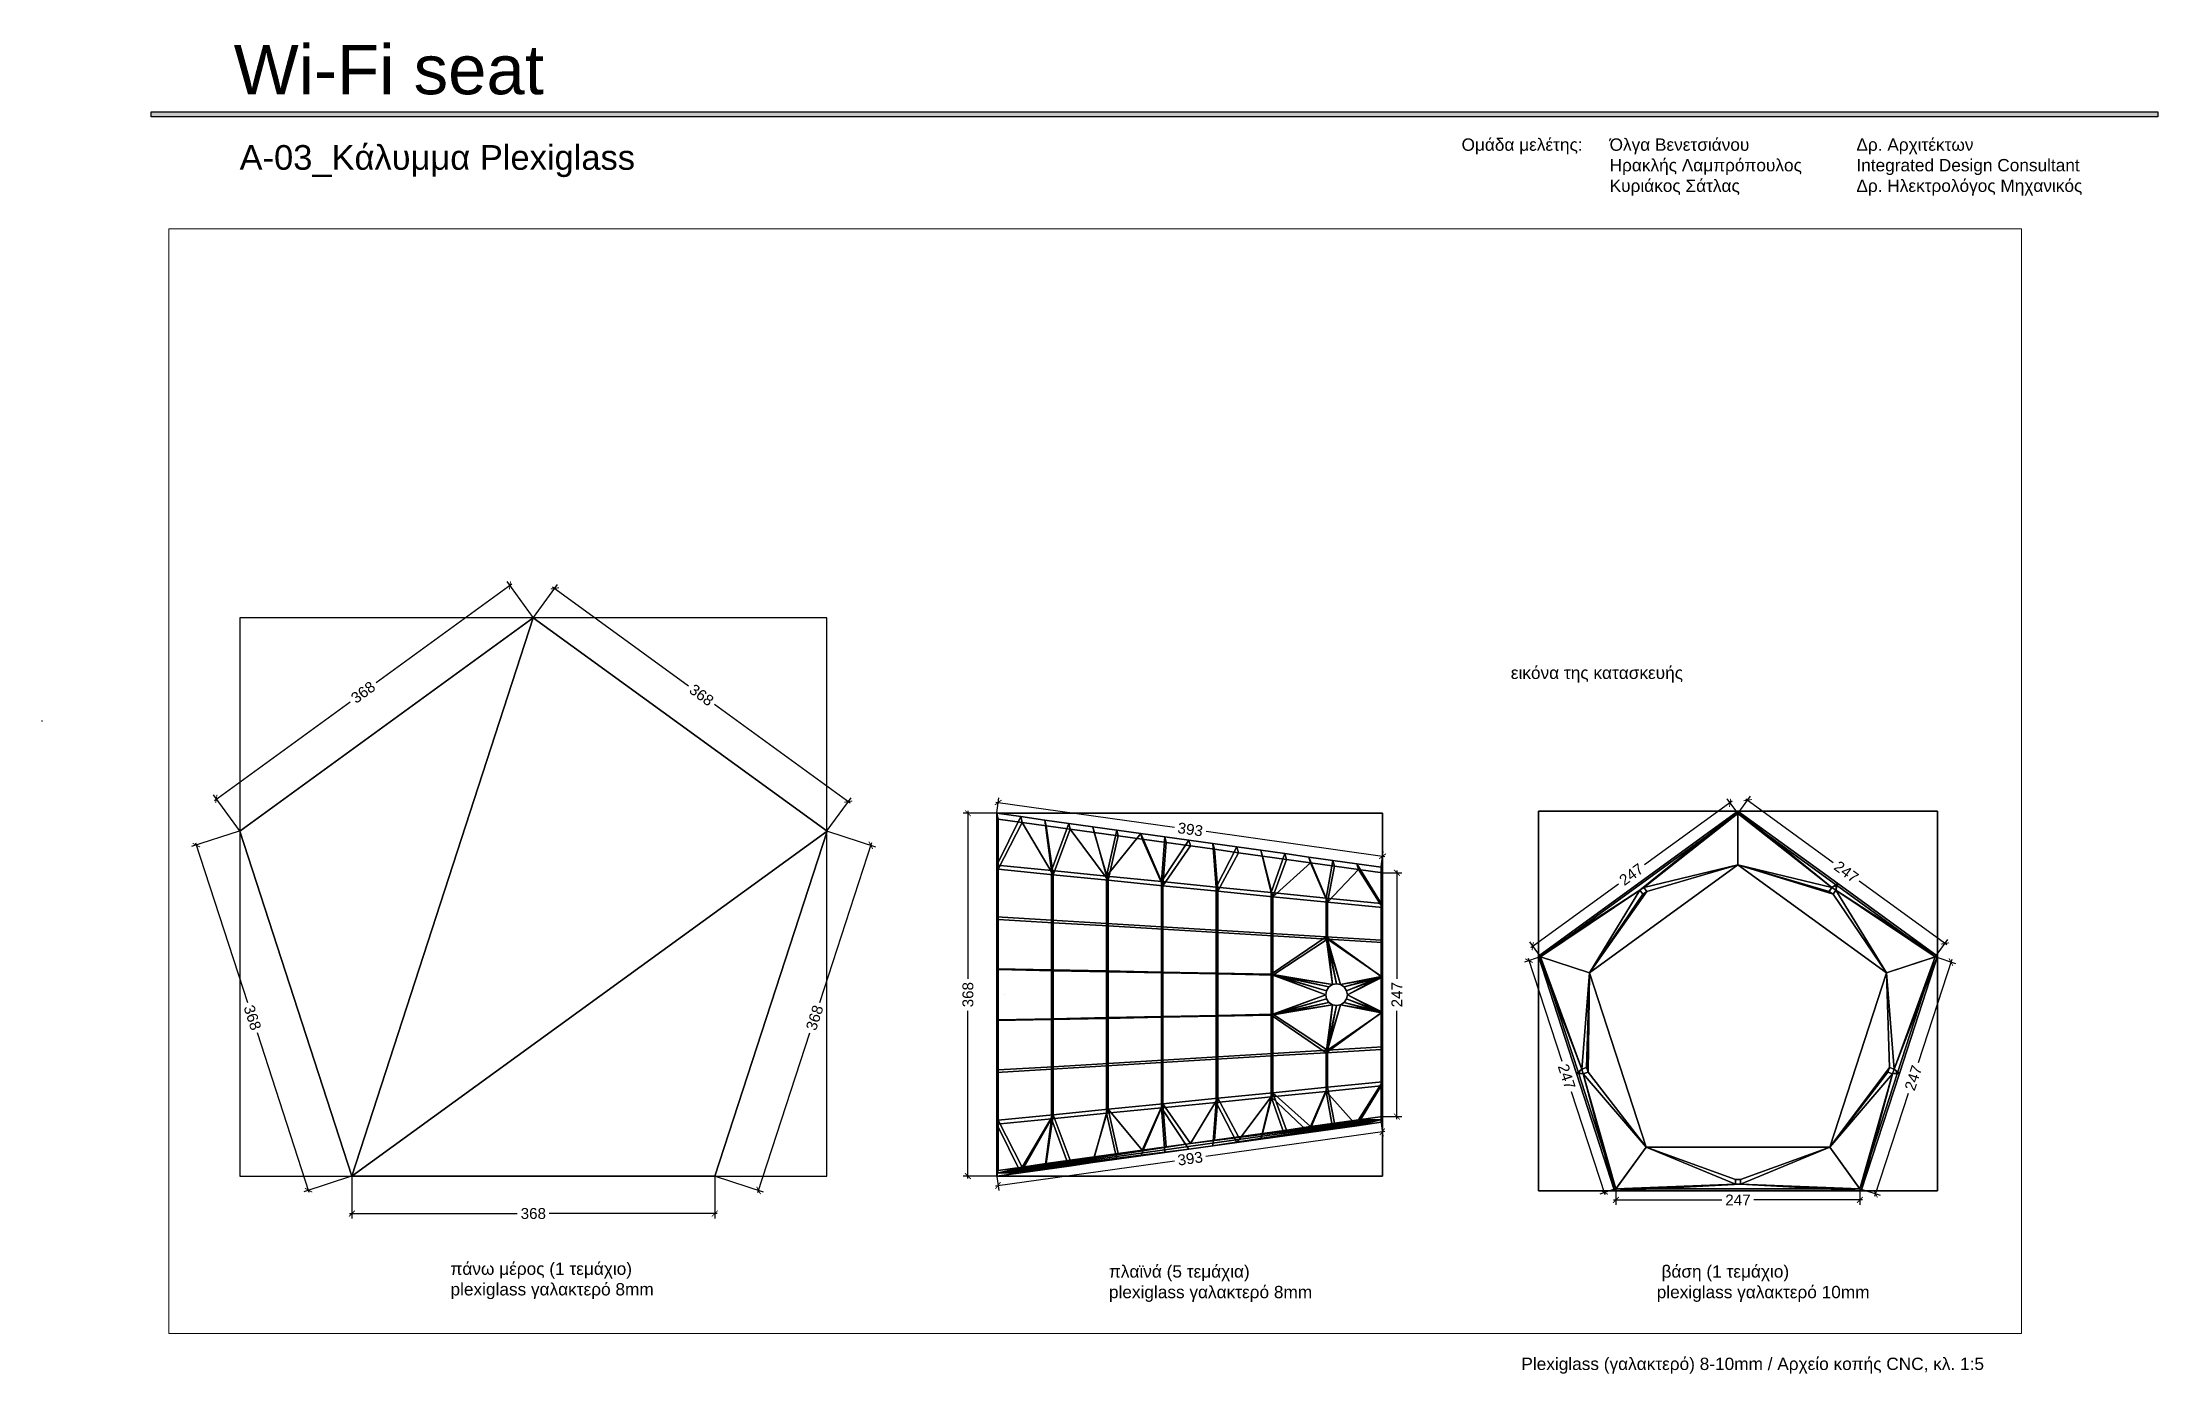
# Paper-space layout 'Layout1' of a CAD drawing. Header units: millimetres. Extents: x -21 to 408, y 11 to 281.
# The model-space entities are those that its viewports show. They can reach past a viewport. Long polylines and large blocks are cut down to what shows.
import ezdxf

# ---------------------------------------------------------------- set-up
doc = ezdxf.new("R2010")
doc.units = ezdxf.units.MM
for name, color, linetype in [('A-DIM', 150, 'Continuous'), ('A-HATCH', 252, 'Continuous'), ('A-TEXT', 7, 'Continuous'), ('base', 2, 'Continuous'), ('BoundingBox', 1, 'Continuous'), ('sides', 2, 'Continuous'), ('top', 2, 'Continuous')]:
    doc.layers.add(name, color=color, linetype=linetype)
doc.styles.get("Standard").update_dxf_attribs({"font": 'arial.ttf'})
doc.dimstyles.new('1-5', dxfattribs={"dimscale": 0.05, "dimtxt": 0.22, "dimasz": 0.12, "dimexe": 0.1, "dimexo": 0.01, "dimgap": 0.08, "dimtad": 0, "dimdec": 0, "dimlfac": 1000, "dimzin": 0, "dimdsep": 46, "dimtxsty": 'Standard', "dimblk": 'ARCHTICK', "dimcen": 0.09, "dimdle": 0.05, "dimadec": 0, "dimazin": 0, "dimtfac": 1, "dimtdec": 0, "dimtofl": 0, "dimtmove": 1, "dimatfit": 3, "dimldrblk": 'DOT', "dimfxl": 1, "dimtolj": 1, "dimtzin": 0, "dimarcsym": 0})

psp = doc.layouts.get("Layout1")

# ---------------------------------------------------------------- texts
at = {"attachment_point": 1}
for s, width, insert, char_height in [('Wi-Fi seat', 112.0202, (17.88, 280.14), 10), ('A-03_Κάλυμμα Plexiglass ', 220.2744, (19.07, 259.84), 5), ('Ομάδα μελέτης: ^IΌλγα Βενετσιάνου ^I^I^IΔρ. Αρχιτέκτων\\P^I^I^IΗρακλής Λαμπρόπουλος^I^IIntegrated Design Consultant\\P^I^I^IΚυριάκος Σάτλας^I^I^IΔρ. Ηλεκτρολόγος Μηχανικός', 169.4131, (266.64, 261.19), 2.5), ('\\PPlexiglass (γαλακτερό) 8-10mm / Αρχείο κοπής CNC, κλ. 1:5', 169.4131, (278.76, 18.28), 2.5)]:
    psp.add_mtext_dynamic_manual_height_columns(s, width=width, gutter_width=0.6, heights=[0], dxfattribs=dict(at, insert=insert, char_height=char_height))

msp = doc.modelspace()

# ---------------------------------------------------------------- texts
at = {"layer": 'A-TEXT', "char_height": 0.0125, "width": 1.78418, "attachment_point": 1}
for s, insert in [('εικόνα της κατασκευής', (172.7275, 15.5344)), ('πάνω μέρος (1 τεμάχιο)\\Pplexiglass γαλακτερό 8mm', (171.6534, 14.9306)), ('πλαϊνά (5 τεμάχια)\\Pplexiglass γαλακτερό 8mm', (172.3204, 14.9278)), (' βάση (1 τεμάχιο)\\Pplexiglass γαλακτερό 10mm', (172.8753, 14.9278))]:
    msp.add_mtext(s, dxfattribs=dict(at, insert=insert))

# ---------------------------------------------------------------- blocks, each defined once
blk = doc.blocks.new('_ArchTick')
at = {"color": 0, "linetype": 'ByBlock', "const_width": 0.15}
blk.add_lwpolyline([(-0.5, -0.5), (0.5, 0.5)], dxfattribs=at)
blk = doc.blocks.new('*D2')
at = {"layer": 'A-DIM', "color": 0, "lineweight": -2, "transparency": 16777216}
for p, q in [((171.7157, 15.6179), (171.578, 15.5179)), ((171.737, 15.5843), (171.7107, 15.6205)), ((171.4142, 15.3989), (171.5519, 15.4989)), ((171.4396, 15.3682), (171.4133, 15.4044))]:
    blk.add_line(p, q, dxfattribs=at)
at = {"layer": 'Defpoints', "color": 0, "transparency": 16777216}
for p in [(171.7136, 15.6165), (171.7373, 15.5839, 0), (171.4399, 15.3678)]:
    blk.add_point(p, dxfattribs=at)
at = {"layer": 'A-DIM', "color": 0, "lineweight": -2, "transparency": 16777216, "xscale": 0.006, "yscale": 0.006, "zscale": 0.006}
for p, rotation in [((171.7136, 15.6165), 36.00000138950677), ((171.4162, 15.4004), 216.0000013895068)]:
    blk.add_blockref('_ArchTick', p, dxfattribs=dict(at, rotation=rotation))
at = {"layer": 'A-DIM', "color": 0, "transparency": 16777216, "insert": (171.5649, 15.5084), "char_height": 0.011, "attachment_point": 5, "rotation": 36}
blk.add_mtext('\\A1;368', dxfattribs=at)
blk = doc.blocks.new('_Dot')
at = {"color": 0, "linetype": 'ByBlock', "lineweight": -2}
blk.add_line((-0.5, 0), (-1, 0), dxfattribs=at)
at = {"color": 0, "linetype": 'ByBlock', "const_width": 0.5}
blk.add_lwpolyline([(-0.25, 0, 1), (0.25, 0, 1)], format="xyb", close=True, dxfattribs=at)
blk = doc.blocks.new('*D3')
at = {"layer": 'A-DIM', "color": 0, "lineweight": -2, "transparency": 16777216}
for p, q in [((171.7376, 15.5843), (171.7619, 15.6177)), ((171.7569, 15.6152), (171.8946, 15.5151)), ((172.0584, 15.3961), (171.9207, 15.4961)), ((172.035, 15.3682), (172.0593, 15.4016))]:
    blk.add_line(p, q, dxfattribs=at)
at = {"layer": 'Defpoints', "color": 0, "transparency": 16777216}
for p in [(171.7373, 15.5839), (172.0564, 15.3976), (172.0347, 15.3678)]:
    blk.add_point(p, dxfattribs=at)
at = {"layer": 'A-DIM', "color": 0, "lineweight": -2, "transparency": 16777216, "xscale": 0.006, "yscale": 0.006, "zscale": 0.006}
for p, rotation in [((171.759, 15.6137), 143.9999999999996), ((172.0564, 15.3976), 323.9999999999997)]:
    blk.add_blockref('_ArchTick', p, dxfattribs=dict(at, rotation=rotation))
at = {"layer": 'A-DIM', "color": 0, "transparency": 16777216, "insert": (171.9077, 15.5056), "char_height": 0.011, "attachment_point": 5, "rotation": 324}
blk.add_mtext('\\A1;368', dxfattribs=at)
blk = doc.blocks.new('*D4')
at = {"layer": 'A-DIM', "color": 0, "lineweight": -2, "transparency": 16777216}
for p, q in [((171.4394, 15.3676), (171.3912, 15.352)), ((171.3952, 15.3559), (171.4478, 15.1941)), ((171.5103, 15.0015), (171.4578, 15.1633)), ((171.553, 15.018), (171.5048, 15.0023))]:
    blk.add_line(p, q, dxfattribs=at)
at = {"layer": 'Defpoints', "color": 0, "transparency": 16777216}
for p in [(171.4399, 15.3678), (171.5096, 15.0039), (171.5535, 15.0182)]:
    blk.add_point(p, dxfattribs=at)
at = {"layer": 'A-DIM', "color": 0, "lineweight": -2, "transparency": 16777216, "xscale": 0.006, "yscale": 0.006, "zscale": 0.006}
for p, rotation in [((171.396, 15.3535), 108.0000000000056), ((171.5096, 15.0039), 288.0000000000056)]:
    blk.add_blockref('_ArchTick', p, dxfattribs=dict(at, rotation=rotation))
at = {"layer": 'A-DIM', "color": 0, "transparency": 16777216, "insert": (171.4528, 15.1787), "char_height": 0.011, "attachment_point": 5, "rotation": 288}
blk.add_mtext('\\A1;368', dxfattribs=at)
blk = doc.blocks.new('*D5')
at = {"layer": 'A-DIM', "color": 0, "lineweight": -2, "transparency": 16777216}
for p, q in [((171.5535, 15.0177), (171.5535, 14.9752)), ((171.9211, 15.0177), (171.9211, 14.9752)), ((171.551, 14.9802), (171.7211, 14.9802)), ((171.9236, 14.9802), (171.7535, 14.9802))]:
    blk.add_line(p, q, dxfattribs=at)
at = {"layer": 'Defpoints', "color": 0, "transparency": 16777216}
for p in [(171.5535, 15.0182), (171.9211, 15.0182), (171.9211, 14.9802)]:
    blk.add_point(p, dxfattribs=at)
at = {"layer": 'A-DIM', "color": 0, "lineweight": -2, "transparency": 16777216, "xscale": 0.006, "yscale": 0.006, "zscale": 0.006, "rotation": 180}
blk.add_blockref('_ArchTick', (171.5535, 14.9802), dxfattribs=at)
at = {"layer": 'A-DIM', "color": 0, "lineweight": -2, "transparency": 16777216, "xscale": 0.006, "yscale": 0.006, "zscale": 0.006}
blk.add_blockref('_ArchTick', (171.9211, 14.9802), dxfattribs=at)
at = {"layer": 'A-DIM', "color": 0, "transparency": 16777216, "insert": (171.7373, 14.9802), "char_height": 0.011, "attachment_point": 5}
blk.add_mtext('\\A1;368', dxfattribs=at)
blk = doc.blocks.new('*D6')
at = {"layer": 'A-DIM', "color": 0, "lineweight": -2, "transparency": 16777216}
for p, q in [((172.0352, 15.3676), (172.0839, 15.3518)), ((172.0799, 15.3558), (172.0273, 15.1939)), ((171.9648, 15.0014), (172.0173, 15.1632)), ((171.9216, 15.018), (171.9703, 15.0022))]:
    blk.add_line(p, q, dxfattribs=at)
at = {"layer": 'Defpoints', "color": 0, "transparency": 16777216}
for p in [(172.0347, 15.3678), (172.0791, 15.3534), (171.9211, 15.0182)]:
    blk.add_point(p, dxfattribs=at)
at = {"layer": 'A-DIM', "color": 0, "lineweight": -2, "transparency": 16777216, "xscale": 0.006, "yscale": 0.006, "zscale": 0.006}
for p, rotation in [((172.0791, 15.3534), 72.00000000000237), ((171.9655, 15.0037), 252.0000000000023)]:
    blk.add_blockref('_ArchTick', p, dxfattribs=dict(at, rotation=rotation))
at = {"layer": 'A-DIM', "color": 0, "transparency": 16777216, "insert": (172.0223, 15.1786), "char_height": 0.011, "attachment_point": 5, "rotation": 72}
blk.add_mtext('\\A1;368', dxfattribs=at)
blk = doc.blocks.new('*D7')
at = {"layer": 'A-DIM', "color": 0, "lineweight": -2, "transparency": 16777216}
for p, q in [((172.2057, 15.397), (172.3869, 15.3716)), ((172.2067, 15.3863), (172.2089, 15.4016)), ((172.6, 15.3418), (172.4188, 15.3672)), ((172.596, 15.3318), (172.5982, 15.3471))]:
    blk.add_line(p, q, dxfattribs=at)
at = {"layer": 'Defpoints', "color": 0, "transparency": 16777216}
for p in [(172.2067, 15.3858, -0.0003), (172.596, 15.3313, -0.01), (172.5975, 15.3422)]:
    blk.add_point(p, dxfattribs=at)
at = {"layer": 'A-DIM', "color": 0, "lineweight": -2, "transparency": 16777216, "xscale": 0.006, "yscale": 0.006, "zscale": 0.006}
for p, rotation in [((172.2082, 15.3967), 172.0319190836435), ((172.5975, 15.3422), 352.0319190836435)]:
    blk.add_blockref('_ArchTick', p, dxfattribs=dict(at, rotation=rotation))
at = {"layer": 'A-DIM', "color": 0, "transparency": 16777216, "insert": (172.4028, 15.3694), "char_height": 0.011, "attachment_point": 5, "rotation": 352.0319}
blk.add_mtext('\\A1;393', dxfattribs=at)
blk = doc.blocks.new('*D8')
at = {"layer": 'A-DIM', "color": 0, "lineweight": -2, "transparency": 16777216}
for p, q in [((172.2145, 15.3858), (172.1726, 15.3858)), ((172.1776, 15.3883), (172.1776, 15.2181)), ((172.1776, 15.0157), (172.1776, 15.1858)), ((172.2145, 15.0182), (172.1726, 15.0182))]:
    blk.add_line(p, q, dxfattribs=at)
at = {"layer": 'Defpoints', "color": 0, "transparency": 16777216}
for p in [(172.215, 15.3858, -0.0003), (172.1776, 15.0182), (172.215, 15.0182, -0.0003)]:
    blk.add_point(p, dxfattribs=at)
at = {"layer": 'A-DIM', "color": 0, "lineweight": -2, "transparency": 16777216, "xscale": 0.006, "yscale": 0.006, "zscale": 0.006}
for p, rotation in [((172.1776, 15.3858), 90), ((172.1776, 15.0182), 270)]:
    blk.add_blockref('_ArchTick', p, dxfattribs=dict(at, rotation=rotation))
at = {"layer": 'A-DIM', "color": 0, "transparency": 16777216, "insert": (172.1776, 15.202), "char_height": 0.011, "attachment_point": 5, "rotation": 90}
blk.add_mtext('\\A1;368', dxfattribs=at)
blk = doc.blocks.new('*D9')
at = {"layer": 'A-DIM', "color": 0, "lineweight": -2, "transparency": 16777216}
for p, q in [((172.596, 15.0722), (172.598, 15.0582)), ((172.5998, 15.0635), (172.4187, 15.0381)), ((172.2055, 15.0083), (172.3867, 15.0337)), ((172.2067, 15.0177), (172.2087, 15.0037))]:
    blk.add_line(p, q, dxfattribs=at)
at = {"layer": 'Defpoints', "color": 0, "transparency": 16777216}
for p in [(172.596, 15.0727, 0.0076), (172.5973, 15.0631), (172.2067, 15.0182, -0.01)]:
    blk.add_point(p, dxfattribs=at)
at = {"layer": 'A-DIM', "color": 0, "lineweight": -2, "transparency": 16777216, "xscale": 0.006, "yscale": 0.006, "zscale": 0.006}
for p, rotation in [((172.5973, 15.0631), 7.968080916117025), ((172.208, 15.0087), 187.968080916117)]:
    blk.add_blockref('_ArchTick', p, dxfattribs=dict(at, rotation=rotation))
at = {"layer": 'A-DIM', "color": 0, "transparency": 16777216, "insert": (172.4027, 15.0359), "char_height": 0.011, "attachment_point": 5, "rotation": 7.9681}
blk.add_mtext('\\A1;393', dxfattribs=at)
blk = doc.blocks.new('*D10')
at = {"layer": 'A-DIM', "color": 0, "lineweight": -2, "transparency": 16777216}
for p, q in [((172.598, 15.3255), (172.6171, 15.3255)), ((172.6121, 15.328), (172.6121, 15.2182)), ((172.6121, 15.076), (172.6121, 15.1857)), ((172.598, 15.0785), (172.6171, 15.0785))]:
    blk.add_line(p, q, dxfattribs=at)
at = {"layer": 'Defpoints', "color": 0, "transparency": 16777216}
for p in [(172.5975, 15.3255, -0.0051), (172.5975, 15.0785, 0.0076), (172.6121, 15.0785)]:
    blk.add_point(p, dxfattribs=at)
at = {"layer": 'A-DIM', "color": 0, "lineweight": -2, "transparency": 16777216, "xscale": 0.006, "yscale": 0.006, "zscale": 0.006}
for p, rotation in [((172.6121, 15.3255), 90), ((172.6121, 15.0785), 270)]:
    blk.add_blockref('_ArchTick', p, dxfattribs=dict(at, rotation=rotation))
at = {"layer": 'A-DIM', "color": 0, "transparency": 16777216, "insert": (172.6121, 15.202), "char_height": 0.011, "attachment_point": 5, "rotation": 90}
blk.add_mtext('\\A1;247', dxfattribs=at)
blk = doc.blocks.new('*D11')
at = {"layer": 'A-DIM', "color": 0, "lineweight": -2, "transparency": 16777216}
for p, q in [((172.9516, 15.398), (172.8628, 15.3335)), ((172.9573, 15.3859), (172.9466, 15.4005)), ((172.7477, 15.2498), (172.8365, 15.3144)), ((172.7574, 15.2407), (172.7468, 15.2554))]:
    blk.add_line(p, q, dxfattribs=at)
at = {"layer": 'Defpoints', "color": 0, "transparency": 16777216}
for p in [(172.9496, 15.3965), (172.9576, 15.3855), (172.7577, 15.2403)]:
    blk.add_point(p, dxfattribs=at)
at = {"layer": 'A-DIM', "color": 0, "lineweight": -2, "transparency": 16777216, "xscale": 0.006, "yscale": 0.006, "zscale": 0.006}
for p, rotation in [((172.9496, 15.3965), 36.00000000000858), ((172.7497, 15.2513), 216.0000000000086)]:
    blk.add_blockref('_ArchTick', p, dxfattribs=dict(at, rotation=rotation))
at = {"layer": 'A-DIM', "color": 0, "transparency": 16777216, "insert": (172.8496, 15.3239), "char_height": 0.011, "attachment_point": 5, "rotation": 36}
blk.add_mtext('\\A1;247', dxfattribs=at)
blk = doc.blocks.new('*D12')
at = {"layer": 'A-DIM', "color": 0, "lineweight": -2, "transparency": 16777216}
for p, q in [((172.9579, 15.3859), (172.9704, 15.4031)), ((172.9654, 15.4006), (173.0542, 15.336)), ((173.1693, 15.2524), (173.0805, 15.317)), ((173.1577, 15.2407), (173.1702, 15.2579))]:
    blk.add_line(p, q, dxfattribs=at)
at = {"layer": 'Defpoints', "color": 0, "transparency": 16777216}
for p in [(172.9576, 15.3855), (173.1574, 15.2403), (173.1673, 15.2539)]:
    blk.add_point(p, dxfattribs=at)
at = {"layer": 'A-DIM', "color": 0, "lineweight": -2, "transparency": 16777216, "xscale": 0.006, "yscale": 0.006, "zscale": 0.006}
for p, rotation in [((172.9674, 15.3991), 144.000000000014), ((173.1673, 15.2539), 324.000000000014)]:
    blk.add_blockref('_ArchTick', p, dxfattribs=dict(at, rotation=rotation))
at = {"layer": 'A-DIM', "color": 0, "transparency": 16777216, "insert": (173.0674, 15.3265), "char_height": 0.011, "attachment_point": 5, "rotation": 324}
blk.add_mtext('\\A1;247', dxfattribs=at)
blk = doc.blocks.new('*D13')
at = {"layer": 'A-DIM', "color": 0, "lineweight": -2, "transparency": 16777216}
for p, q in [((172.7572, 15.2402), (172.7412, 15.2349)), ((172.7451, 15.2389), (172.7791, 15.1345)), ((172.823, 14.9992), (172.7891, 15.1036)), ((172.8336, 15.0052), (172.8175, 15))]:
    blk.add_line(p, q, dxfattribs=at)
at = {"layer": 'Defpoints', "color": 0, "transparency": 16777216}
for p in [(172.7577, 15.2403), (172.8222, 15.0016), (172.834, 15.0054)]:
    blk.add_point(p, dxfattribs=at)
at = {"layer": 'A-DIM', "color": 0, "lineweight": -2, "transparency": 16777216, "xscale": 0.006, "yscale": 0.006, "zscale": 0.006}
for p, rotation in [((172.7459, 15.2365), 108.0000000000057), ((172.8222, 15.0016), 288.0000000000057)]:
    blk.add_blockref('_ArchTick', p, dxfattribs=dict(at, rotation=rotation))
at = {"layer": 'A-DIM', "color": 0, "transparency": 16777216, "insert": (172.7841, 15.119), "char_height": 0.011, "attachment_point": 5, "rotation": 288}
blk.add_mtext('\\A1;247', dxfattribs=at)
blk = doc.blocks.new('*D14')
at = {"layer": 'A-DIM', "color": 0, "lineweight": -2, "transparency": 16777216}
for p, q in [((172.834, 15.0049), (172.834, 14.989)), ((173.0811, 15.0049), (173.0811, 14.989)), ((172.8315, 14.994), (172.9413, 14.994)), ((173.0836, 14.994), (172.9738, 14.994))]:
    blk.add_line(p, q, dxfattribs=at)
at = {"layer": 'Defpoints', "color": 0, "transparency": 16777216}
for p in [(172.834, 15.0054), (173.0811, 15.0054), (173.0811, 14.994)]:
    blk.add_point(p, dxfattribs=at)
at = {"layer": 'A-DIM', "color": 0, "lineweight": -2, "transparency": 16777216, "xscale": 0.006, "yscale": 0.006, "zscale": 0.006, "rotation": 180}
blk.add_blockref('_ArchTick', (172.834, 14.994), dxfattribs=at)
at = {"layer": 'A-DIM', "color": 0, "lineweight": -2, "transparency": 16777216, "xscale": 0.006, "yscale": 0.006, "zscale": 0.006}
blk.add_blockref('_ArchTick', (173.0811, 14.994), dxfattribs=at)
at = {"layer": 'A-DIM', "color": 0, "transparency": 16777216, "insert": (172.9576, 14.994), "char_height": 0.011, "attachment_point": 5}
blk.add_mtext('\\A1;247', dxfattribs=at)
blk = doc.blocks.new('*D15')
at = {"layer": 'A-DIM', "color": 0, "lineweight": -2, "transparency": 16777216}
for p, q in [((173.1741, 15.2375), (173.1402, 15.1331)), ((173.1579, 15.2402), (173.1781, 15.2336)), ((173.0962, 14.9978), (173.1302, 15.1022)), ((173.0815, 15.0052), (173.1018, 14.9987))]:
    blk.add_line(p, q, dxfattribs=at)
at = {"layer": 'Defpoints', "color": 0, "transparency": 16777216}
for p in [(173.1574, 15.2403), (173.1733, 15.2351), (173.0811, 15.0054)]:
    blk.add_point(p, dxfattribs=at)
at = {"layer": 'A-DIM', "color": 0, "lineweight": -2, "transparency": 16777216, "xscale": 0.006, "yscale": 0.006, "zscale": 0.006}
for p, rotation in [((173.1733, 15.2351), 71.9999999999943), ((173.097, 15.0002), 251.9999999999943)]:
    blk.add_blockref('_ArchTick', p, dxfattribs=dict(at, rotation=rotation))
at = {"layer": 'A-DIM', "color": 0, "transparency": 16777216, "insert": (173.1352, 15.1177), "char_height": 0.011, "attachment_point": 5, "rotation": 72}
blk.add_mtext('\\A1;247', dxfattribs=at)

# ---------------------------------------------------------------- dimensions: what is measured, and where the dimension line sits
at = {"layer": 'A-DIM'}
for p1, p2, distance, picture, middle in [((171.4399, 15.3678), (171.7373, 15.5839, 0), 0.0403, '*D2', (171.5649, 15.5084)), ((171.7373, 15.5839), (172.0347, 15.3678), 0.0368, '*D3', (171.9077, 15.5056)), ((172.215, 15.3858, -0.0003), (172.215, 15.0182, -0.0003), -0.0374, '*D8', (172.1776, 15.202)), ((172.2067, 15.3858, -0.0003), (172.596, 15.3313, -0.01), 0.011, '*D7', (172.4028, 15.3694)), ((172.7577, 15.2403), (172.9576, 15.3855), 0.0136, '*D11', (172.8496, 15.3239)), ((172.9576, 15.3855), (173.1574, 15.2403), 0.0168, '*D12', (173.0674, 15.3265)), ((171.4399, 15.3678), (171.5535, 15.0182), -0.0462, '*D4', (171.4528, 15.1787)), ((171.9211, 15.0182), (172.0347, 15.3678), -0.0467, '*D6', (172.0223, 15.1786)), ((172.7577, 15.2403), (172.834, 15.0054), -0.0124, '*D13', (172.7841, 15.119)), ((173.0811, 15.0054), (173.1574, 15.2403), -0.0168, '*D15', (173.1352, 15.1177)), ((172.2067, 15.0182, -0.01), (172.596, 15.0727, 0.0076), -0.0096, '*D9', (172.4027, 15.0359)), ((171.5535, 15.0182), (171.9211, 15.0182), -0.038, '*D5', (171.7373, 14.9802)), ((172.834, 15.0054), (173.0811, 15.0054), -0.0114, '*D14', (172.9576, 14.994))]:
    dim = msp.add_aligned_dim(p1=p1, p2=p2, distance=distance, dimstyle='1-5', dxfattribs=at)
    dim.commit()
    dim.dimension.update_dxf_attribs({"geometry": picture, "text_midpoint": middle})
dim = msp.add_linear_dim(base=(172.6121, 15.0785), p1=(172.5975, 15.3255, -0.0051), p2=(172.5975, 15.0785, 0.0076), angle=90, dimstyle='1-5', dxfattribs=at)
dim.commit()
dim.dimension.update_dxf_attribs({"geometry": '*D10', "text_midpoint": (172.6121, 15.202)})

# ---------------------------------------------------------------- linework, layer by layer
at = {"layer": 'BoundingBox'}
for p, q in [((172.0347, 15.5839, -0.01), (171.4399, 15.5839, -0.01)), ((171.4399, 15.5839, -0.01), (171.4399, 15.0182, -0.01)), ((172.0347, 15.5839, 0), (171.4399, 15.5839, 0)), ((171.4399, 15.5839, 0), (171.4399, 15.0182, 0)), ((171.4399, 15.5839, -0.01), (171.4399, 15.5839, 0)), ((172.0347, 15.0182, -0.01), (172.0347, 15.5839, -0.01)), ((172.0347, 15.0182, 0), (172.0347, 15.5839, 0)), ((172.0347, 15.5839, -0.01), (172.0347, 15.5839, 0)), ((172.215, 15.3858, -0.01), (172.215, 15.3858, -0.0003)), ((172.5975, 15.3858, -0.01), (172.5975, 15.3858, -0.0003)), ((171.4399, 15.0182, -0.01), (172.0347, 15.0182, -0.01)), ((171.4399, 15.0182, 0), (172.0347, 15.0182, 0)), ((171.4399, 15.0182, -0.01), (171.4399, 15.0182, 0)), ((172.0347, 15.0182, -0.01), (172.0347, 15.0182, 0)), ((172.215, 15.0182, -0.01), (172.215, 15.0182, -0.0003))]:
    msp.add_line(p, q, dxfattribs=at)
for points in [[(172.0347, 15.5839, -0.005), (171.7373, 15.5839, -0.005), (171.4399, 15.5839, -0.005)], [(171.4399, 15.5839, -0.005), (171.4399, 15.301, -0.005), (171.4399, 15.0182, -0.005)], [(171.7373, 15.5839, -0.01), (171.7373, 15.5839, -0.005), (171.7373, 15.5839, 0)], [(172.0347, 15.0182, -0.005), (172.0347, 15.301, -0.005), (172.0347, 15.5839, -0.005)], [(172.4063, 15.3858, -0.01), (172.4063, 15.3858, -0.0051), (172.4063, 15.3858, -0.0003)], [(171.4399, 15.301, -0.01), (171.4399, 15.301, -0.005), (171.4399, 15.301, 0)], [(172.0347, 15.301, -0.01), (172.0347, 15.301, -0.005), (172.0347, 15.301, 0)], [(172.215, 15.202, -0.01), (172.215, 15.202, -0.0051), (172.215, 15.202, -0.0003)], [(171.4399, 15.0182, -0.005), (171.7373, 15.0182, -0.005), (172.0347, 15.0182, -0.005)], [(171.7373, 15.0182, -0.01), (171.7373, 15.0182, -0.005), (171.7373, 15.0182, 0)], [(172.4063, 15.0182, -0.01), (172.4063, 15.0182, -0.0051), (172.4063, 15.0182, -0.0003)]]:
    msp.add_open_spline(points, degree=2, dxfattribs=at)
at = {"layer": 'top'}
for p, q in [((171.7373, 15.5839), (171.7373, 15.5839, -0.01)), ((171.4399, 15.3678), (171.4399, 15.3678, -0.01)), ((172.0347, 15.3678, -0.01), (172.0347, 15.3678)), ((171.5535, 15.0182), (171.5535, 15.0182, -0.01)), ((171.7373, 15.0182, -0.01), (171.7373, 15.0182)), ((171.9211, 15.0182), (171.9211, 15.0182, -0.01))]:
    msp.add_line(p, q, dxfattribs=at)
for points in [[(171.9211, 15.0182, -0.01), (171.7373, 15.0182, -0.01), (171.5535, 15.0182, -0.01)], [(171.9211, 15.0182), (171.7373, 15.0182), (171.5535, 15.0182)], [(171.5535, 15.0182, -0.005), (171.7373, 15.0182, -0.005), (171.9211, 15.0182, -0.005)]]:
    msp.add_open_spline(points, degree=2, dxfattribs=at)

msp.set_redraw_order([(e.dxf.handle, doc.entitydb.next_handle()) for e in msp.query("TEXT MTEXT ATTDEF DIMENSION ARC_DIMENSION")])  # texts and dimensions are drawn at this point

# ---------------------------------------------------------------- meshes
at = {"layer": 'base'}
mesh = msp.add_polyface(dxfattribs=at)
corners = [(172.2067, 15.2282, -0.0003), (172.2082, 15.2274, 0.0076), (172.2082, 15.2783, 0.0076), (172.2067, 15.2808, -0.0003), (172.2067, 15.3333, -0.0003), (172.2082, 15.3291, 0.0076), (172.2082, 15.38, 0.0076), (172.2067, 15.3858, -0.0003), (172.2075, 15.0211, 0.0037), (172.3179, 15.2741, -0.0003), (172.2623, 15.2774, -0.0003), (172.2623, 15.3277, -0.0003), (172.3179, 15.3222, -0.0003), (172.3179, 15.226, -0.0003), (172.2623, 15.2271, -0.0003), (172.3179, 15.1779, -0.0003), (172.2623, 15.1768, -0.0003), (172.231, 15.3824, -0.0003), (172.2067, 15.3333, -0.0003), (172.2067, 15.3858, -0.0003), (172.2554, 15.379, -0.0003), (172.2797, 15.3756, -0.0003), (172.2067, 15.2282, -0.0003), (172.2067, 15.2808, -0.0003), (172.2067, 15.1757, -0.0003), (172.304, 15.3722, -0.0003), (172.3283, 15.3688, -0.0003), (172.3527, 15.3654, -0.0003), (172.3195, 15.2252, 0.0076), (172.2638, 15.2263, 0.0076), (172.2638, 15.1777, 0.0076), (172.3195, 15.1788, 0.0076), (172.3195, 15.2716, 0.0076), (172.2638, 15.2749, 0.0076), (172.3195, 15.318, 0.0076), (172.2638, 15.3236, 0.0076), (172.2082, 15.2783, 0.0076), (172.2082, 15.2274, 0.0076), (172.2082, 15.1766, 0.0076), (172.2082, 15.3291, 0.0076), (172.2326, 15.3766, 0.0076), (172.2082, 15.38, 0.0076), (172.2569, 15.3732, 0.0076), (172.2812, 15.3698, 0.0076), (172.3055, 15.3664, 0.0076), (172.3299, 15.363, 0.0076), (172.2082, 15.38, 0.0076), (172.2326, 15.3766, 0.0076), (172.231, 15.3824, -0.0003), (172.2067, 15.3858, -0.0003), (172.2812, 15.3698, 0.0076), (172.2797, 15.3756, -0.0003), (172.2554, 15.379, -0.0003), (172.2569, 15.3732, 0.0076), (172.3055, 15.3664, 0.0076), (172.3299, 15.363, 0.0076), (172.3283, 15.3688, -0.0003), (172.304, 15.3722, -0.0003), (172.3542, 15.3595, 0.0076), (172.3527, 15.3654, -0.0003)]
mesh.append_faces([[corners[k] for k in face] for face in [(0, 1, 2, 3), (4, 5, 6, 7), (3, 2, 5, 4), (0, 8, 1, 1), (9, 10, 11, 12), (13, 14, 10, 9), (15, 16, 14, 13), (17, 18, 19, 19), (11, 18, 17, 20), (21, 11, 20, 20), (22, 23, 10, 14), (11, 10, 23, 18), (14, 16, 24, 22), (12, 11, 21, 25), (12, 25, 26, 26), (12, 26, 27, 27), (28, 29, 30, 31), (32, 33, 29, 28), (34, 35, 33, 32), (36, 37, 29, 33), (30, 29, 37, 38), (33, 35, 39, 36), (40, 41, 39, 39), (42, 40, 35, 35), (39, 35, 40, 40), (43, 42, 35, 35), (34, 44, 43, 43), (45, 44, 34, 34), (34, 43, 35, 35), (46, 47, 48, 49), (50, 51, 52, 53), (47, 53, 52, 48), (54, 55, 56, 57), (55, 58, 59, 56), (54, 57, 51, 50)]])
mesh = msp.add_polyface(dxfattribs=at)
corners = [(172.8326, 15.0034, 0.01), (173.0825, 15.0034, 0.01), (172.9576, 15.3879, 0.01), (172.7554, 15.2411, 0.01), (173.1597, 15.2411, 0.01), (173.0586, 15.3145, 0.01), (173.1211, 15.1222, 0.01), (172.794, 15.1222, 0.01), (172.9576, 15.3336, 0.01), (173.108, 15.2243, 0.01), (173.0506, 15.0474, 0.01), (172.8646, 15.0474, 0.01), (172.8071, 15.2243, 0.01), (172.8612, 15.3038, 0.01), (172.8583, 15.3078, 0.01), (172.8623, 15.3107, 0.01), (172.8652, 15.3067, 0.01), (173.0539, 15.3038, 0.01), (173.0499, 15.3067, 0.01), (173.0528, 15.3107, 0.01), (173.0569, 15.3078, 0.01), (173.111, 15.1282, 0.01), (173.1157, 15.1266, 0.01), (173.1142, 15.1219, 0.01), (173.1094, 15.1234, 0.01), (172.9601, 15.0149, 0.01), (172.9601, 15.0099, 0.01), (172.9551, 15.0099, 0.01), (172.9551, 15.0149, 0.01), (172.8041, 15.1282, 0.01), (172.8057, 15.1234, 0.01), (172.8009, 15.1219, 0.01), (172.7994, 15.1266, 0.01), (173.0811, 15.0054), (172.834, 15.0054), (172.9576, 15.3855), (173.0575, 15.3129), (173.1574, 15.2403), (172.7577, 15.2403), (172.7959, 15.1228), (173.1192, 15.1228), (172.9576, 15.3336), (172.8071, 15.2243), (172.8646, 15.0474), (173.0506, 15.0474), (173.108, 15.2243), (172.8583, 15.3078), (172.8612, 15.3038), (172.8623, 15.3107), (172.8652, 15.3067), (173.0539, 15.3038), (173.0569, 15.3078), (173.0528, 15.3107), (173.0499, 15.3067), (173.1157, 15.1266), (173.111, 15.1282), (173.1142, 15.1219), (173.1094, 15.1234), (172.9601, 15.0099), (172.9601, 15.0149), (172.9551, 15.0099), (172.9551, 15.0149), (172.8041, 15.1282), (172.7994, 15.1266), (172.8009, 15.1219), (172.8057, 15.1234), (173.1574, 15.2403), (173.0575, 15.3129), (172.9576, 15.3855), (173.1597, 15.2411, 0.01), (173.0586, 15.3145, 0.01), (172.9576, 15.3879, 0.01), (172.9576, 15.3855), (172.7577, 15.2403), (172.9576, 15.3879, 0.01), (172.7554, 15.2411, 0.01), (172.7577, 15.2403), (172.7959, 15.1228), (172.834, 15.0054), (172.7554, 15.2411, 0.01), (172.794, 15.1222, 0.01), (172.8326, 15.0034, 0.01), (172.834, 15.0054), (173.0811, 15.0054), (172.8326, 15.0034, 0.01), (173.0825, 15.0034, 0.01), (173.0811, 15.0054), (173.1192, 15.1228), (173.1574, 15.2403), (173.0825, 15.0034, 0.01), (173.1211, 15.1222, 0.01), (173.1597, 15.2411, 0.01), (173.108, 15.2243), (173.108, 15.2243, 0.01), (172.9576, 15.3336), (172.9576, 15.3336, 0.01), (173.0506, 15.0474), (173.0506, 15.0474, 0.01), (173.108, 15.2243), (173.108, 15.2243, 0.01), (172.8646, 15.0474), (172.8646, 15.0474, 0.01), (173.0506, 15.0474), (173.0506, 15.0474, 0.01), (172.8071, 15.2243), (172.8071, 15.2243, 0.01), (172.8646, 15.0474), (172.8646, 15.0474, 0.01), (172.9576, 15.3336), (172.9576, 15.3336, 0.01), (172.8071, 15.2243), (172.8071, 15.2243, 0.01), (172.8583, 15.3078), (172.8583, 15.3078, 0.01), (172.8612, 15.3038), (172.8612, 15.3038, 0.01), (172.8623, 15.3107), (172.8623, 15.3107, 0.01), (172.8583, 15.3078), (172.8583, 15.3078, 0.01), (172.8652, 15.3067), (172.8652, 15.3067, 0.01), (172.8623, 15.3107), (172.8623, 15.3107, 0.01), (172.8612, 15.3038), (172.8612, 15.3038, 0.01), (172.8652, 15.3067), (172.8652, 15.3067, 0.01), (173.0499, 15.3067), (173.0499, 15.3067, 0.01), (173.0539, 15.3038), (173.0539, 15.3038, 0.01), (173.0528, 15.3107), (173.0528, 15.3107, 0.01), (173.0499, 15.3067), (173.0499, 15.3067, 0.01), (173.0569, 15.3078), (173.0569, 15.3078, 0.01), (173.0528, 15.3107), (173.0528, 15.3107, 0.01), (173.0539, 15.3038), (173.0539, 15.3038, 0.01), (173.0569, 15.3078), (173.0569, 15.3078, 0.01), (173.1157, 15.1266), (173.1157, 15.1266, 0.01), (173.111, 15.1282), (173.111, 15.1282, 0.01), (173.1142, 15.1219), (173.1142, 15.1219, 0.01), (173.1157, 15.1266), (173.1157, 15.1266, 0.01), (173.1094, 15.1234), (173.1094, 15.1234, 0.01), (173.1142, 15.1219), (173.1142, 15.1219, 0.01), (173.111, 15.1282), (173.111, 15.1282, 0.01), (173.1094, 15.1234), (173.1094, 15.1234, 0.01), (172.9601, 15.0099), (172.9601, 15.0099, 0.01), (172.9601, 15.0149), (172.9601, 15.0149, 0.01), (172.9551, 15.0099), (172.9551, 15.0099, 0.01), (172.9601, 15.0099), (172.9601, 15.0099, 0.01), (172.9551, 15.0149), (172.9551, 15.0149, 0.01), (172.9551, 15.0099), (172.9551, 15.0099, 0.01), (172.9601, 15.0149), (172.9601, 15.0149, 0.01), (172.9551, 15.0149), (172.9551, 15.0149, 0.01), (172.8057, 15.1234), (172.8057, 15.1234, 0.01), (172.8041, 15.1282), (172.8041, 15.1282, 0.01), (172.8009, 15.1219), (172.8009, 15.1219, 0.01), (172.8057, 15.1234), (172.8057, 15.1234, 0.01), (172.7994, 15.1266), (172.7994, 15.1266, 0.01), (172.8009, 15.1219), (172.8009, 15.1219, 0.01), (172.8041, 15.1282), (172.8041, 15.1282, 0.01), (172.7994, 15.1266), (172.7994, 15.1266, 0.01)]
mesh.append_faces([[corners[k] for k in face] for face in [(32, 7, 31, 31), (0, 31, 7, 7), (30, 31, 11, 11), (3, 7, 32, 32), (11, 0, 27, 27), (26, 27, 0, 0), (12, 30, 11, 11), (27, 28, 11, 11), (10, 11, 28, 25), (31, 0, 11, 11), (32, 12, 3, 3), (13, 14, 12, 12), (2, 3, 14, 14), (12, 14, 3, 3), (12, 29, 30, 30), (29, 12, 32, 32), (12, 16, 13, 13), (14, 15, 2, 2), (15, 8, 2, 2), (16, 12, 8, 8), (8, 15, 16, 16), (10, 26, 1, 1), (0, 1, 26, 26), (26, 10, 25, 25), (10, 1, 23, 23), (22, 23, 6, 6), (1, 6, 23, 23), (22, 6, 4, 4), (10, 23, 24, 24), (24, 21, 10, 10), (8, 17, 18, 18), (2, 19, 5, 5), (18, 19, 8, 8), (9, 17, 8, 8), (9, 21, 22, 22), (17, 9, 20, 20), (5, 20, 4, 4), (9, 4, 20, 20), (19, 20, 5, 5), (9, 22, 4, 4), (9, 10, 21, 21), (8, 19, 2, 2), (42, 38, 46, 46), (35, 46, 38, 38), (62, 42, 65, 65), (63, 38, 42, 42), (47, 42, 46, 46), (62, 63, 42, 42), (41, 49, 48, 48), (46, 35, 48, 48), (42, 47, 49, 49), (41, 42, 49, 49), (34, 39, 64, 64), (63, 64, 39, 39), (64, 65, 43, 43), (38, 63, 39, 39), (60, 43, 61, 61), (42, 43, 65, 65), (33, 34, 60, 58), (43, 60, 34, 34), (64, 43, 34, 34), (43, 44, 59, 61), (48, 35, 41, 41), (53, 41, 52, 52), (52, 41, 35, 35), (41, 53, 50, 50), (45, 41, 50, 50), (37, 51, 36, 36), (52, 36, 51, 51), (54, 45, 37, 37), (51, 37, 45, 45), (50, 51, 45, 45), (52, 35, 36, 36), (58, 59, 44, 44), (44, 33, 58, 58), (33, 44, 56, 56), (45, 54, 55, 55), (40, 56, 54, 54), (33, 56, 40, 40), (44, 57, 56, 56), (40, 54, 37, 37), (44, 55, 57, 57), (44, 45, 55, 55), (67, 70, 69, 66), (68, 71, 70, 67), (73, 75, 74, 72), (77, 80, 79, 76), (78, 81, 80, 77), (83, 85, 84, 82), (87, 90, 89, 86), (88, 91, 90, 87), (93, 95, 94, 92), (97, 99, 98, 96), (101, 103, 102, 100), (105, 107, 106, 104), (109, 111, 110, 108), (113, 115, 114, 112), (117, 119, 118, 116), (121, 123, 122, 120), (125, 127, 126, 124), (129, 131, 130, 128), (133, 135, 134, 132), (137, 139, 138, 136), (141, 143, 142, 140), (145, 147, 146, 144), (149, 151, 150, 148), (153, 155, 154, 152), (157, 159, 158, 156), (161, 163, 162, 160), (165, 167, 166, 164), (169, 171, 170, 168), (173, 175, 174, 172), (177, 179, 178, 176), (181, 183, 182, 180), (185, 187, 186, 184), (189, 191, 190, 188)]])
mesh = msp.add_polyface(dxfattribs=at)
corners = [(172.3735, 15.2707, -0.0003), (172.3179, 15.2741, -0.0003), (172.3179, 15.3222, -0.0003), (172.3735, 15.3166, -0.0003), (172.3735, 15.2249, -0.0003), (172.3179, 15.226, -0.0003), (172.3735, 15.1791, -0.0003), (172.3179, 15.1779, -0.0003), (172.4291, 15.2674, -0.0003), (172.4291, 15.311, -0.0003), (172.4291, 15.2238, -0.0003), (172.4291, 15.1802, -0.0003), (172.4847, 15.2641, -0.0003), (172.4847, 15.3055, -0.0003), (172.4847, 15.2227, -0.0003), (172.4847, 15.1813, -0.0003), (172.4847, 15.1399, -0.0003), (172.4291, 15.1365, -0.0003), (172.3527, 15.3654, -0.0003), (172.377, 15.362, -0.0003), (172.4013, 15.3586, -0.0003), (172.4257, 15.3551, -0.0003), (172.45, 15.3517, -0.0003), (172.3751, 15.2241, 0.0076), (172.3195, 15.2252, 0.0076), (172.3195, 15.1788, 0.0076), (172.3751, 15.1799, 0.0076), (172.3751, 15.2683, 0.0076), (172.3195, 15.2716, 0.0076), (172.3751, 15.3124, 0.0076), (172.3195, 15.318, 0.0076), (172.4307, 15.181, 0.0076), (172.3751, 15.1357, 0.0076), (172.4307, 15.139, 0.0076), (172.4307, 15.223, 0.0076), (172.4307, 15.2649, 0.0076), (172.4307, 15.3069, 0.0076), (172.4863, 15.1821, 0.0076), (172.4863, 15.1424, 0.0076), (172.4863, 15.2218, 0.0076), (172.4863, 15.2616, 0.0076), (172.4863, 15.3013, 0.0076), (172.3542, 15.3595, 0.0076), (172.3299, 15.363, 0.0076), (172.4272, 15.3493, 0.0076), (172.4029, 15.3527, 0.0076), (172.3785, 15.3561, 0.0076), (172.4515, 15.3459, 0.0076), (172.3542, 15.3595, 0.0076), (172.3785, 15.3561, 0.0076), (172.377, 15.362, -0.0003), (172.3527, 15.3654, -0.0003), (172.4013, 15.3586, -0.0003), (172.4029, 15.3527, 0.0076), (172.4272, 15.3493, 0.0076), (172.4257, 15.3551, -0.0003), (172.4515, 15.3459, 0.0076), (172.45, 15.3517, -0.0003)]
mesh.append_faces([[corners[k] for k in face] for face in [(0, 1, 2, 3), (4, 5, 1, 0), (6, 7, 5, 4), (8, 0, 3, 9), (10, 4, 0, 8), (11, 6, 4, 10), (12, 8, 9, 13), (14, 10, 8, 12), (15, 11, 10, 14), (16, 17, 11, 15), (3, 18, 19, 19), (3, 19, 20, 20), (3, 2, 18, 18), (9, 21, 22, 22), (9, 3, 20, 21), (23, 24, 25, 26), (27, 28, 24, 23), (29, 30, 28, 27), (31, 26, 32, 33), (34, 23, 26, 31), (35, 27, 23, 34), (36, 29, 27, 35), (37, 31, 33, 38), (39, 34, 31, 37), (40, 35, 34, 39), (41, 36, 35, 40), (30, 29, 42, 43), (29, 36, 44, 45), (29, 46, 42, 42), (36, 47, 44, 44), (45, 46, 29, 29), (48, 49, 50, 51), (52, 50, 49, 53), (53, 54, 55, 52), (54, 56, 57, 55)]])
mesh = msp.add_polyface(dxfattribs=at)
corners = [(172.5975, 15.2549, 0.0076), (172.5968, 15.0756, 0.0037), (172.5975, 15.2902, 0.0076), (172.5975, 15.3255, 0.0076), (172.596, 15.3313, -0.0003), (172.596, 15.2944, -0.0003), (172.5404, 15.2607, -0.0003), (172.4847, 15.2641, -0.0003), (172.4847, 15.3055, -0.0003), (172.5404, 15.2999, -0.0003), (172.4847, 15.2227, -0.0003), (172.4291, 15.311, -0.0003), (172.45, 15.3517, -0.0003), (172.4743, 15.3483, -0.0003), (172.4987, 15.3449, -0.0003), (172.523, 15.3415, -0.0003), (172.5473, 15.3381, -0.0003), (172.5469, 15.2122, -0.0003), (172.551, 15.213, -0.0003), (172.596, 15.2944, -0.0003), (172.596, 15.2574, -0.0003), (172.5716, 15.3347, -0.0003), (172.596, 15.3313, -0.0003), (172.596, 15.2205, -0.0003), (172.5419, 15.2583, 0.0076), (172.4863, 15.2616, 0.0076), (172.4863, 15.2218, 0.0076), (172.5419, 15.2958, 0.0076), (172.4863, 15.3013, 0.0076), (172.4307, 15.3069, 0.0076), (172.4759, 15.3425, 0.0076), (172.4515, 15.3459, 0.0076), (172.5975, 15.2549, 0.0076), (172.5975, 15.2902, 0.0076), (172.5002, 15.3391, 0.0076), (172.5245, 15.3357, 0.0076), (172.5489, 15.3323, 0.0076), (172.555, 15.2122, 0.0076), (172.5975, 15.2196, 0.0076), (172.5732, 15.3289, 0.0076), (172.5975, 15.3255, 0.0076), (172.4515, 15.3459, 0.0076), (172.4759, 15.3425, 0.0076), (172.4743, 15.3483, -0.0003), (172.45, 15.3517, -0.0003), (172.5002, 15.3391, 0.0076), (172.5245, 15.3357, 0.0076), (172.523, 15.3415, -0.0003), (172.4987, 15.3449, -0.0003), (172.5489, 15.3323, 0.0076), (172.5732, 15.3289, 0.0076), (172.5716, 15.3347, -0.0003), (172.5473, 15.3381, -0.0003), (172.596, 15.3313, -0.0003), (172.5975, 15.3255, 0.0076)]
mesh.append_faces([[corners[k] for k in face] for face in [(0, 1, 2, 2), (3, 1, 4, 4), (2, 1, 3, 3), (1, 5, 4, 4), (6, 7, 8, 9), (10, 7, 6, 6), (8, 11, 12, 13), (14, 8, 13, 13), (9, 8, 14, 15), (16, 9, 15, 15), (17, 10, 6, 6), (18, 17, 6, 6), (6, 9, 19, 20), (19, 9, 16, 21), (21, 22, 19, 19), (23, 6, 20, 20), (24, 25, 26, 26), (27, 28, 25, 24), (29, 28, 30, 31), (27, 24, 32, 33), (34, 30, 28, 28), (34, 28, 35, 35), (27, 35, 28, 28), (36, 35, 27, 27), (37, 38, 24, 24), (39, 36, 27, 27), (32, 24, 38, 38), (33, 39, 27, 27), (39, 33, 40, 40), (41, 42, 43, 44), (45, 46, 47, 48), (49, 50, 51, 52), (46, 49, 52, 47), (42, 45, 48, 43), (53, 51, 50, 54)]])
mesh = msp.add_polyface(dxfattribs=at)
corners = [(172.596, 15.2205, -0.0003), (172.5968, 15.0756, 0.0037), (172.596, 15.1835, -0.0003), (172.596, 15.1466, -0.0003), (172.5975, 15.1843, 0.0076), (172.5975, 15.2196, 0.0076), (172.596, 15.2574, -0.0003), (172.596, 15.2944, -0.0003), (172.5404, 15.1432, -0.0003), (172.4847, 15.1399, -0.0003), (172.4847, 15.1813, -0.0003), (172.5408, 15.1979, -0.0003), (172.54, 15.202, -0.0003), (172.5432, 15.1942, -0.0003), (172.5469, 15.1918, -0.0003), (172.5404, 15.104, -0.0003), (172.596, 15.1466, -0.0003), (172.596, 15.1096, -0.0003), (172.551, 15.191, -0.0003), (172.555, 15.1918, -0.0003), (172.596, 15.1835, -0.0003), (172.5588, 15.1942, -0.0003), (172.5612, 15.1979, -0.0003), (172.5419, 15.1457, 0.0076), (172.4863, 15.1424, 0.0076), (172.4863, 15.1026, 0.0076), (172.5419, 15.1082, 0.0076), (172.4863, 15.1821, 0.0076), (172.551, 15.191, 0.0076), (172.5469, 15.1918, 0.0076), (172.5408, 15.1979, 0.0076), (172.54, 15.202, 0.0076), (172.5432, 15.1942, 0.0076), (172.5975, 15.1138, 0.0076), (172.5975, 15.149, 0.0076), (172.5975, 15.1843, 0.0076), (172.555, 15.1918, 0.0076), (172.5612, 15.1979, 0.0076), (172.5588, 15.1942, 0.0076), (172.562, 15.202, 0.0076), (172.5469, 15.1918, -0.0003), (172.5469, 15.1918, 0.0076), (172.551, 15.191, 0.0076), (172.551, 15.191, -0.0003), (172.5432, 15.1942, -0.0003), (172.5432, 15.1942, 0.0076), (172.555, 15.1918, -0.0003), (172.555, 15.1918, 0.0076), (172.5588, 15.1942, 0.0076), (172.5588, 15.1942, -0.0003)]
mesh.append_faces([[corners[k] for k in face] for face in [(0, 1, 2, 2), (1, 3, 2, 2), (4, 1, 5, 5), (0, 6, 1, 1), (6, 7, 1, 1), (8, 9, 10, 10), (11, 10, 12, 12), (10, 13, 14, 14), (10, 11, 13, 13), (8, 10, 14, 14), (15, 8, 16, 17), (18, 8, 14, 14), (19, 20, 8, 8), (20, 21, 22, 22), (20, 19, 21, 21), (16, 8, 20, 20), (19, 8, 18, 18), (23, 24, 25, 26), (27, 24, 23, 23), (28, 29, 23, 23), (30, 31, 27, 27), (27, 32, 30, 30), (27, 29, 32, 32), (29, 27, 23, 23), (23, 26, 33, 34), (35, 23, 34, 34), (28, 23, 36, 36), (37, 38, 35, 35), (36, 35, 38, 38), (39, 37, 35, 35), (23, 35, 36, 36), (40, 41, 42, 43), (44, 45, 41, 40), (46, 47, 48, 49), (43, 42, 47, 46)]])
mesh = msp.add_polyface(dxfattribs=at)
corners = [(172.5975, 15.2196, 0.0076), (172.5968, 15.0756, 0.0037), (172.5975, 15.2549, 0.0076), (172.4847, 15.2227, -0.0003), (172.5432, 15.2098, -0.0003), (172.5408, 15.206, -0.0003), (172.5469, 15.2122, -0.0003), (172.54, 15.202, -0.0003), (172.551, 15.213, -0.0003), (172.5404, 15.2607, -0.0003), (172.555, 15.2122, -0.0003), (172.5612, 15.206, -0.0003), (172.5588, 15.2098, -0.0003), (172.596, 15.2205, -0.0003), (172.562, 15.202, -0.0003), (172.4847, 15.1813, -0.0003), (172.596, 15.1835, -0.0003), (172.5612, 15.1979, -0.0003), (172.4863, 15.2218, 0.0076), (172.4863, 15.1821, 0.0076), (172.54, 15.202, 0.0076), (172.5432, 15.2098, 0.0076), (172.5408, 15.206, 0.0076), (172.5419, 15.2583, 0.0076), (172.5469, 15.2122, 0.0076), (172.551, 15.213, 0.0076), (172.5975, 15.2196, 0.0076), (172.5612, 15.206, 0.0076), (172.562, 15.202, 0.0076), (172.5588, 15.2098, 0.0076), (172.555, 15.2122, 0.0076), (172.5975, 15.1843, 0.0076), (172.562, 15.202, -0.0003), (172.562, 15.202, 0.0076), (172.5612, 15.206, 0.0076), (172.5612, 15.206, -0.0003), (172.5588, 15.2098, -0.0003), (172.5588, 15.2098, 0.0076), (172.555, 15.2122, 0.0076), (172.555, 15.2122, -0.0003), (172.551, 15.213, -0.0003), (172.551, 15.213, 0.0076), (172.5469, 15.2122, 0.0076), (172.5469, 15.2122, -0.0003), (172.5432, 15.2098, -0.0003), (172.5432, 15.2098, 0.0076), (172.5408, 15.206, 0.0076), (172.5408, 15.206, -0.0003), (172.54, 15.202, 0.0076), (172.54, 15.202, -0.0003), (172.5408, 15.1979, -0.0003), (172.5408, 15.1979, 0.0076), (172.5432, 15.1942, 0.0076), (172.5432, 15.1942, -0.0003), (172.5612, 15.1979, -0.0003), (172.5612, 15.1979, 0.0076), (172.562, 15.202, 0.0076), (172.562, 15.202, -0.0003), (172.5588, 15.1942, -0.0003), (172.5588, 15.1942, 0.0076)]
mesh.append_faces([[corners[k] for k in face] for face in [(0, 1, 2, 2), (3, 4, 5, 5), (3, 6, 4, 4), (7, 3, 5, 5), (8, 9, 10, 10), (11, 12, 13, 13), (10, 13, 12, 12), (14, 11, 13, 13), (9, 13, 10, 10), (3, 7, 15, 15), (16, 17, 14, 14), (16, 14, 13, 13), (18, 19, 20, 20), (21, 18, 22, 22), (20, 22, 18, 18), (23, 18, 24, 24), (21, 24, 18, 18), (25, 23, 24, 24), (26, 27, 28, 28), (26, 29, 27, 27), (26, 30, 29, 29), (26, 28, 31, 31), (30, 23, 25, 25), (32, 33, 34, 35), (36, 37, 38, 39), (35, 34, 37, 36), (40, 41, 42, 43), (44, 45, 46, 47), (43, 42, 45, 44), (39, 38, 41, 40), (47, 46, 48, 49), (50, 51, 52, 53), (54, 55, 56, 57), (58, 59, 55, 54), (51, 50, 49, 48)]])
mesh = msp.add_polyface(dxfattribs=at)
corners = [(172.2075, 15.0211, 0.0037), (172.2067, 15.0707, -0.0003), (172.2067, 15.0182, -0.0003), (172.2067, 15.1757, -0.0003), (172.2067, 15.1232, -0.0003), (172.2082, 15.0748, 0.0076), (172.2082, 15.024, 0.0076), (172.2082, 15.1257, 0.0076), (172.2082, 15.1766, 0.0076), (172.2067, 15.2282, -0.0003), (172.2082, 15.2274, 0.0076), (172.3179, 15.1299, -0.0003), (172.2623, 15.1265, -0.0003), (172.2623, 15.1768, -0.0003), (172.3179, 15.1779, -0.0003), (172.3179, 15.0818, -0.0003), (172.2623, 15.0762, -0.0003), (172.2067, 15.1232, -0.0003), (172.2067, 15.1757, -0.0003), (172.2067, 15.0707, -0.0003), (172.231, 15.0216, -0.0003), (172.2067, 15.0182, -0.0003), (172.2797, 15.0284, -0.0003), (172.2554, 15.025, -0.0003), (172.304, 15.0318, -0.0003), (172.2075, 15.0211, 0.0037), (172.2067, 15.0182, -0.0003), (172.231, 15.0216, -0.0003), (172.2554, 15.025, -0.0003), (172.2797, 15.0284, -0.0003), (172.304, 15.0318, -0.0003), (172.2326, 15.0274, 0.0076), (172.2082, 15.024, 0.0076), (172.2569, 15.0308, 0.0076), (172.2812, 15.0342, 0.0076), (172.3055, 15.0376, 0.0076), (172.3299, 15.041, 0.0076), (172.3195, 15.1324, 0.0076), (172.2638, 15.129, 0.0076), (172.2638, 15.0804, 0.0076), (172.3195, 15.086, 0.0076), (172.3195, 15.1788, 0.0076), (172.2638, 15.1777, 0.0076), (172.2082, 15.0748, 0.0076), (172.2082, 15.024, 0.0076), (172.2326, 15.0274, 0.0076), (172.2569, 15.0308, 0.0076), (172.2812, 15.0342, 0.0076), (172.2082, 15.1257, 0.0076), (172.2082, 15.1766, 0.0076)]
mesh.append_faces([[corners[k] for k in face] for face in [(0, 1, 2, 2), (0, 3, 4, 4), (0, 4, 1, 1), (5, 0, 6, 6), (0, 5, 7, 7), (8, 0, 7, 7), (9, 3, 0, 0), (10, 0, 8, 8), (11, 12, 13, 14), (15, 16, 12, 11), (17, 18, 13, 12), (19, 17, 12, 16), (20, 21, 19, 19), (22, 23, 16, 16), (20, 16, 23, 23), (16, 15, 24, 22), (20, 19, 16, 16), (25, 26, 27, 27), (25, 28, 29, 29), (25, 27, 28, 28), (25, 29, 30, 30), (31, 32, 25, 25), (25, 33, 31, 31), (33, 25, 34, 34), (25, 35, 34, 34), (36, 35, 25, 25), (37, 38, 39, 40), (41, 42, 38, 37), (43, 44, 45, 45), (39, 46, 47, 47), (39, 45, 46, 46), (48, 43, 39, 38), (49, 48, 38, 42), (39, 43, 45, 45)]])
mesh = msp.add_polyface(dxfattribs=at)
corners = [(172.3735, 15.1332, -0.0003), (172.3179, 15.1299, -0.0003), (172.3179, 15.1779, -0.0003), (172.3735, 15.1791, -0.0003), (172.3735, 15.0874, -0.0003), (172.3179, 15.0818, -0.0003), (172.4291, 15.1365, -0.0003), (172.4291, 15.1802, -0.0003), (172.4291, 15.0929, -0.0003), (172.4847, 15.0985, -0.0003), (172.4847, 15.1399, -0.0003), (172.3283, 15.0352, -0.0003), (172.304, 15.0318, -0.0003), (172.3527, 15.0386, -0.0003), (172.4257, 15.0488, -0.0003), (172.4013, 15.0454, -0.0003), (172.377, 15.042, -0.0003), (172.45, 15.0522, -0.0003), (172.2075, 15.0211, 0.0037), (172.304, 15.0318, -0.0003), (172.3283, 15.0352, -0.0003), (172.3527, 15.0386, -0.0003), (172.377, 15.042, -0.0003), (172.4013, 15.0454, -0.0003), (172.3542, 15.0444, 0.0076), (172.3299, 15.041, 0.0076), (172.3785, 15.0478, 0.0076), (172.4029, 15.0512, 0.0076), (172.5968, 15.0756, 0.0037), (172.4257, 15.0488, -0.0003), (172.4272, 15.0546, 0.0076), (172.3751, 15.1357, 0.0076), (172.3195, 15.1324, 0.0076), (172.3195, 15.086, 0.0076), (172.3751, 15.0915, 0.0076), (172.3751, 15.1799, 0.0076), (172.3195, 15.1788, 0.0076), (172.4307, 15.139, 0.0076), (172.4307, 15.0971, 0.0076), (172.4863, 15.1424, 0.0076), (172.4863, 15.1026, 0.0076), (172.2638, 15.0804, 0.0076), (172.2812, 15.0342, 0.0076), (172.3055, 15.0376, 0.0076), (172.3299, 15.041, 0.0076), (172.3542, 15.0444, 0.0076), (172.3785, 15.0478, 0.0076), (172.4029, 15.0512, 0.0076), (172.4272, 15.0546, 0.0076), (172.4515, 15.058, 0.0076)]
mesh.append_faces([[corners[k] for k in face] for face in [(0, 1, 2, 3), (4, 5, 1, 0), (6, 0, 3, 7), (8, 4, 0, 6), (9, 8, 6, 10), (11, 12, 5, 5), (5, 4, 13, 11), (4, 8, 14, 15), (4, 16, 13, 13), (4, 15, 16, 16), (8, 17, 14, 14), (8, 9, 17, 17), (18, 19, 20, 20), (18, 21, 22, 22), (18, 22, 23, 23), (18, 20, 21, 21), (18, 24, 25, 25), (18, 26, 24, 24), (27, 26, 18, 18), (28, 18, 23, 29), (18, 28, 27, 27), (28, 30, 27, 27), (31, 32, 33, 34), (35, 36, 32, 31), (37, 31, 34, 38), (39, 37, 38, 40), (33, 41, 42, 43), (33, 44, 45, 45), (34, 46, 47, 47), (38, 47, 48, 48), (34, 45, 46, 46), (34, 33, 45, 45), (47, 38, 34, 34), (48, 49, 38, 38), (43, 44, 33, 33)]])
mesh = msp.add_polyface(dxfattribs=at)
corners = [(172.5975, 15.1138, 0.0076), (172.5975, 15.0785, 0.0076), (172.5968, 15.0756, 0.0037), (172.5975, 15.149, 0.0076), (172.596, 15.0727, -0.0003), (172.596, 15.1096, -0.0003), (172.596, 15.1466, -0.0003), (172.5975, 15.1843, 0.0076), (172.5404, 15.104, -0.0003), (172.4847, 15.0985, -0.0003), (172.4847, 15.1399, -0.0003), (172.5404, 15.1432, -0.0003), (172.45, 15.0522, -0.0003), (172.4743, 15.0556, -0.0003), (172.4987, 15.059, -0.0003), (172.523, 15.0624, -0.0003), (172.5473, 15.0658, -0.0003), (172.5716, 15.0692, -0.0003), (172.596, 15.1096, -0.0003), (172.596, 15.0727, -0.0003), (172.5968, 15.0756, 0.0037), (172.4257, 15.0488, -0.0003), (172.45, 15.0522, -0.0003), (172.4743, 15.0556, -0.0003), (172.4987, 15.059, -0.0003), (172.523, 15.0624, -0.0003), (172.5473, 15.0658, -0.0003), (172.5716, 15.0692, -0.0003), (172.596, 15.0727, -0.0003), (172.4759, 15.0614, 0.0076), (172.4515, 15.058, 0.0076), (172.4272, 15.0546, 0.0076), (172.5245, 15.0683, 0.0076), (172.5002, 15.0648, 0.0076), (172.5732, 15.0751, 0.0076), (172.5489, 15.0717, 0.0076), (172.5975, 15.0785, 0.0076), (172.4863, 15.1026, 0.0076), (172.4307, 15.0971, 0.0076), (172.4515, 15.058, 0.0076), (172.4759, 15.0614, 0.0076), (172.5245, 15.0683, 0.0076), (172.5002, 15.0648, 0.0076), (172.5489, 15.0717, 0.0076), (172.5419, 15.1082, 0.0076), (172.5975, 15.1138, 0.0076), (172.5732, 15.0751, 0.0076), (172.5975, 15.0785, 0.0076)]
mesh.append_faces([[corners[k] for k in face] for face in [(0, 1, 2, 2), (2, 3, 0, 0), (2, 4, 5, 5), (6, 2, 5, 5), (7, 3, 2, 2), (8, 9, 10, 11), (12, 9, 13, 13), (13, 9, 14, 14), (15, 14, 9, 9), (15, 9, 8, 8), (16, 15, 8, 8), (17, 16, 8, 8), (18, 17, 8, 8), (17, 18, 19, 19), (20, 21, 22, 22), (20, 23, 24, 24), (20, 22, 23, 23), (20, 25, 26, 26), (20, 27, 28, 28), (26, 27, 20, 20), (24, 25, 20, 20), (20, 29, 30, 30), (30, 31, 20, 20), (20, 32, 33, 33), (20, 34, 35, 35), (20, 36, 34, 34), (35, 32, 20, 20), (33, 29, 20, 20), (37, 38, 39, 40), (41, 37, 42, 42), (40, 42, 37, 37), (43, 44, 41, 41), (41, 44, 37, 37), (45, 44, 43, 46), (46, 47, 45, 45)]])
at = {"layer": 'BoundingBox'}
mesh = msp.add_polyface(dxfattribs=at)
corners = [(172.2067, 15.0182, -0.0003), (172.2067, 15.0182, 0.0076), (172.5975, 15.0182, -0.0003), (172.5975, 15.0182, 0.0076), (172.5975, 15.0182, -0.0003), (172.5975, 15.0182, 0.0076), (172.5975, 15.3858, -0.0003), (172.5975, 15.3858, 0.0076), (172.5975, 15.3858, -0.0003), (172.5975, 15.3858, 0.0076), (172.2067, 15.3858, -0.0003), (172.2067, 15.3858, 0.0076), (172.2067, 15.3858, -0.0003), (172.2067, 15.3858, 0.0076), (172.2067, 15.0182, -0.0003), (172.2067, 15.0182, 0.0076), (172.2067, 15.0182, -0.0003), (172.5975, 15.0182, -0.0003), (172.2067, 15.3858, -0.0003), (172.5975, 15.3858, -0.0003), (172.2067, 15.0182, 0.0076), (172.2067, 15.3858, 0.0076), (172.5975, 15.0182, 0.0076), (172.5975, 15.3858, 0.0076)]
mesh.append_faces([[corners[k] for k in face] for face in [(1, 0, 2, 3), (5, 4, 6, 7), (9, 8, 10, 11), (13, 12, 14, 15), (17, 16, 18, 19), (21, 20, 22, 23)]])
mesh = msp.add_polyface(dxfattribs=at)
corners = [(172.7554, 15.0034), (172.7554, 15.0034, 0.01), (173.1597, 15.0034), (173.1597, 15.0034, 0.01), (173.1597, 15.0034), (173.1597, 15.0034, 0.01), (173.1597, 15.3879), (173.1597, 15.3879, 0.01), (173.1597, 15.3879), (173.1597, 15.3879, 0.01), (172.7554, 15.3879), (172.7554, 15.3879, 0.01), (172.7554, 15.3879), (172.7554, 15.3879, 0.01), (172.7554, 15.0034), (172.7554, 15.0034, 0.01), (172.7554, 15.0034), (173.1597, 15.0034), (172.7554, 15.3879), (173.1597, 15.3879), (172.7554, 15.0034, 0.01), (172.7554, 15.3879, 0.01), (173.1597, 15.0034, 0.01), (173.1597, 15.3879, 0.01)]
mesh.append_faces([[corners[k] for k in face] for face in [(1, 0, 2, 3), (5, 4, 6, 7), (9, 8, 10, 11), (13, 12, 14, 15), (17, 16, 18, 19), (21, 20, 22, 23)]])
at = {"layer": 'sides'}
mesh = msp.add_polyface(dxfattribs=at)
corners = [(172.0348, 15.3678, 0.008), (171.9211, 15.0182, 0.008), (171.7373, 15.5839, 0.008), (171.4399, 15.3678, 0.008), (171.5535, 15.0182, 0.008), (171.9211, 15.0182, 0.008), (171.9211, 15.0182), (172.0348, 15.3678, 0.008), (172.0348, 15.3678), (171.5535, 15.0182, 0.008), (171.5535, 15.0182), (171.9211, 15.0182, 0.008), (171.9211, 15.0182), (171.4399, 15.3678, 0.008), (171.4399, 15.3678), (171.5535, 15.0182, 0.008), (171.5535, 15.0182), (171.7373, 15.5839, 0.008), (171.7373, 15.5839), (171.4399, 15.3678, 0.008), (171.4399, 15.3678), (172.0348, 15.3678, 0.008), (172.0348, 15.3678), (171.7373, 15.5839, 0.008), (171.7373, 15.5839), (172.0348, 15.3678), (171.9211, 15.0182), (171.5535, 15.0182), (171.4399, 15.3678), (171.7373, 15.5839)]
mesh.append_faces([[corners[k] for k in face] for face in [(2, 3, 4, 4), (4, 1, 0, 0), (2, 4, 0, 0), (6, 8, 7, 5), (10, 12, 11, 9), (14, 16, 15, 13), (18, 20, 19, 17), (22, 24, 23, 21), (29, 27, 28, 28), (27, 25, 26, 26), (29, 25, 27, 27)]])

# ---------------------------------------------------------------- hatches: boundary and pattern name
at = {"layer": 'A-HATCH'}
h = psp.add_hatch(color=7, dxfattribs=at)
h.dxf.hatch_style = 1
h.paths.add_polyline_path([(407.67, 265.6), (1.17, 265.6), (1.17, 266.6), (407.67, 266.6)])

# ---------------------------------------------------------------- linework, layer by layer
psp.add_lwpolyline([(407.67, 265.6), (1.17, 265.6), (1.17, 266.6), (407.67, 266.6)], close=True)
psp.add_lwpolyline([(-20.9, 143.06), (-20.9, 143.26)])

psp.set_redraw_order([(e.dxf.handle, doc.entitydb.next_handle()) for e in psp.query("TEXT MTEXT ATTDEF DIMENSION ARC_DIMENSION")])  # texts and dimensions are drawn at this point

# ---------------------------------------------------------------- viewports
at = {"layer": 'Defpoints'}
psp.add_viewport(center=(192.4, 130.93), size=(375.38, 223.8224), view_center_point=(172.3064, 15.4183), view_height=1.119112, dxfattribs=at)

doc.saveas('drawing.dxf')
